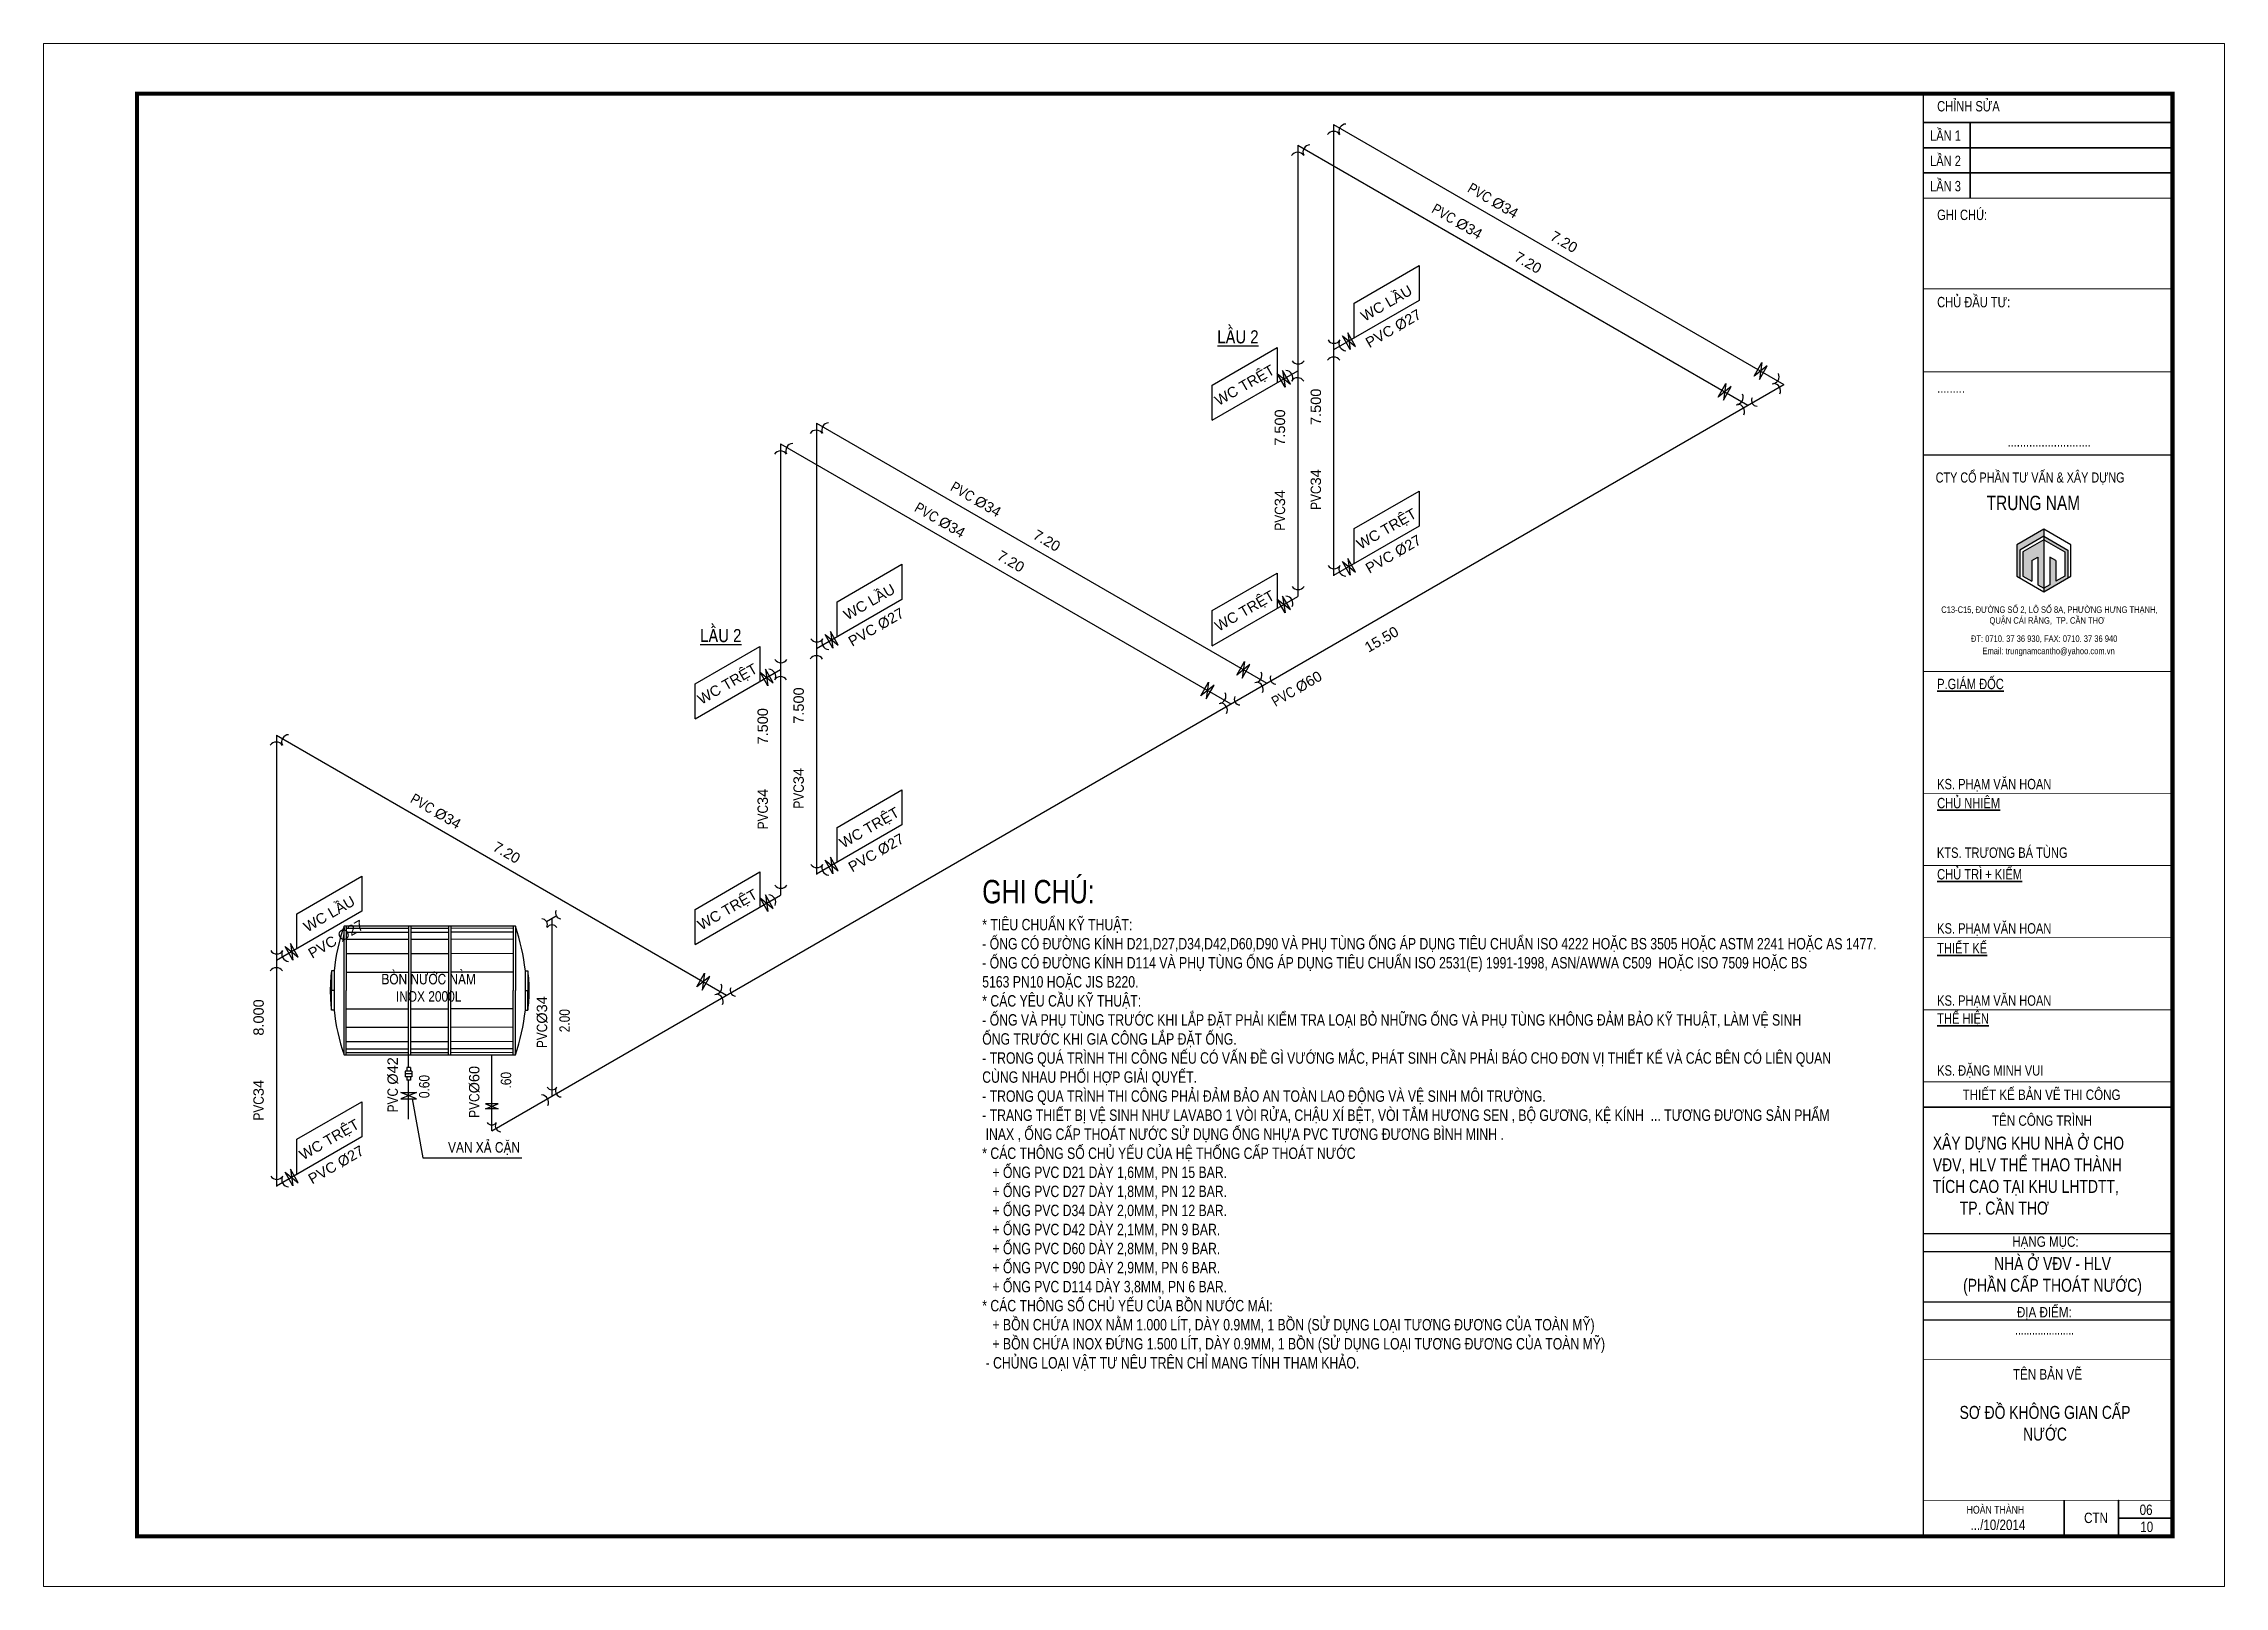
# Model space of a CAD drawing. Header units: millimetres. Extents: x -341 to 79, y 65 to 137.
# Drawn here: x -131.22 to -89.22, y 107.61 to 137.31 of the extents above; entities that cross this region are included whole.
import ezdxf

# ---------------------------------------------------------------- set-up
doc = ezdxf.new("R2010")
doc.units = ezdxf.units.MM
doc.header["$LTSCALE"] = 0.3
doc.header["$MEASUREMENT"] = 0
doc.layers.get('0').update_dxf_attribs({"linetype": 'CONTINUOUS', "lineweight": 13})
doc.layers.get('DEFPOINTS').update_dxf_attribs({"linetype": 'CONTINUOUS', "lineweight": 13})
for name, color, linetype in [('CAP NUOC', 6, 'CONTINUOUS'), ('KHUNG', 6, 'CONTINUOUS'), ('LAYER 7', 7, 'CONTINUOUS'), ('LAYER 8', 8, 'CONTINUOUS'), ('LAYER1', 1, 'CONTINUOUS'), ('LAYER5', 5, 'CONTINUOUS'), ('LAYER7', 7, 'CONTINUOUS'), ('NETMANH', 44, 'CONTINUOUS')]:
    doc.layers.add(name, color=color, linetype=linetype)
doc.styles.add('HELVE-KT', font='VHELVCN.TTF')
doc.styles.add('VNI - HELVE', font='VBOOKMN.TTF', dxfattribs={"width": 0.8})
doc.styles.add('VNIHC2', font='VHELVCN.TTF', dxfattribs={"width": 0.8})

msp = doc.modelspace()

# ---------------------------------------------------------------- texts
at = {"layer": 'LAYER 7', "lineweight": 35, "style": 'VNI - HELVE'}
for s, insert, char_height, width, attachment_point in [('SÔ ÑOÀ KHOÂNG GIAN CAÁP NÖÔÙC', (-92.6703, 111.0839), 0.25, 3.29167, 2), ('{\\fVNI-Helve|b0|i0|c0|p2;06}', (-90.8479, 109.1847), 0.2, 5.319651, 1)]:
    msp.add_mtext(s, dxfattribs=dict(at, insert=insert, char_height=char_height, width=width, attachment_point=attachment_point))
at = {"layer": 'LAYER1', "linetype": 'Continuous', "ltscale": 0.05, "style": 'HELVE-KT'}
for s, insert, char_height, attachment_point, rotation in [('PVC {\\fArial|b0|i0|c0|p34;%%C34          7.20 }', (-103.708, 134.6426), 0.2, 1, 329.8031), ('PVC {\\fArial|b0|i0|c0|p34;%%C34          7.20 }', (-104.4002, 134.243), 0.2, 1, 329.8031), ('{\\fArial|b0|i0|c0|p34;PVC %%C27}', (-105.7827, 131.6197), 0.2, 1, 30), (' {\\H0.8x;PVC\\fArial|b0|i0|c0|p34;34           7.500}', (-106.8138, 128.2538), 0.25, 1, 90), (' {\\H0.8x;PVC\\fArial|b0|i0|c0|p34;34           7.500}', (-107.5059, 127.8542), 0.25, 1, 90), ('PVC {\\fArial|b0|i0|c0|p34;%%C34          7.20 }', (-113.6689, 128.8917), 0.2, 1, 329.8031), ('PVC {\\fArial|b0|i0|c0|p34;%%C34          7.20 }', (-114.3611, 128.4921), 0.2, 1, 329.8031), ('{\\fArial|b0|i0|c0|p34;PVC %%C27}', (-105.7827, 127.2762), 0.2, 1, 30), ('{\\fArial|b0|i0|c0|p34;PVC %%C27}', (-115.7435, 125.8688), 0.2, 1, 30), ('PVC {\\fArial|b0|i0|c0|p34;%%C60             15.50}', (-105.1968, 126.1048), 0.2, 3, 30.1969), (' {\\H0.8x;PVC\\fArial|b0|i0|c0|p34;34           7.500}', (-116.7746, 122.5029), 0.25, 1, 90), (' {\\H0.8x;PVC\\fArial|b0|i0|c0|p34;34           7.500}', (-117.4668, 122.1033), 0.25, 1, 90), ('PVC {\\fArial|b0|i0|c0|p34;%%C34          7.20 }', (-124.0706, 122.8863), 0.2, 1, 329.8031), ('{\\fArial|b0|i0|c0|p34;PVC %%C27}', (-115.7435, 121.5253), 0.2, 1, 30), ('{\\fArial|b0|i0|c0|p34;PVC %%C27}', (-126.1452, 119.8634), 0.2, 1, 30), (' {\\H0.8x;PVC\\fArial|b0|i0|c0|p34;34           8.000}', (-127.1763, 116.4975), 0.25, 1, 90), (' PVC{\\fArial|b0|i0|c0|p34;%%C34}', (-121.5107, 117.9082), 0.2, 7, 90), ('2.00', (-121.0797, 118.2778), 0.2, 7, 90), ('PVC {\\fArial|b0|i0|c0|p34;%%C42    }', (-124.3859, 116.7343), 0.2, 7, 90), (' PVC{\\fArial|b0|i0|c0|p34;%%C60}', (-123.023, 116.5664), 0.2, 1, 90), ('.60', (-122.4112, 117.195), 0.2, 1, 90), ('{\\fArial|b0|i0|c0|p34;PVC %%C27}', (-126.1452, 115.5199), 0.2, 1, 30)]:
    msp.add_mtext(s, dxfattribs=dict(at, insert=insert, char_height=char_height, attachment_point=attachment_point, rotation=rotation))
at = {"layer": 'LAYER1', "linetype": 'Continuous', "ltscale": 0.08, "char_height": 0.2, "width": 3.327775, "attachment_point": 2, "rotation": 30, "style": 'HELVE-KT'}
for s, insert in [('{\\fVNI-Helve|b0|i0|c0|p2;WC LAÀU} ', (-105.4034, 132.3997)), ('{\\fVNI-Helve|b0|i0|c0|p2;WC TREÄT} ', (-108.1357, 130.8222)), ('{\\fVNI-Helve|b0|i0|c0|p2;WC TREÄT} ', (-105.4034, 128.0562)), ('{\\fVNI-Helve|b0|i0|c0|p2;WC LAÀU} ', (-115.3643, 126.6488)), ('{\\fVNI-Helve|b0|i0|c0|p2;WC TREÄT} ', (-108.1357, 126.4787)), ('{\\fVNI-Helve|b0|i0|c0|p2;WC TREÄT} ', (-118.0966, 125.0713)), ('{\\fVNI-Helve|b0|i0|c0|p2;WC TREÄT} ', (-115.3643, 122.3053)), ('{\\fVNI-Helve|b0|i0|c0|p2;WC TREÄT} ', (-118.0966, 120.7278)), ('{\\fVNI-Helve|b0|i0|c0|p2;WC LAÀU} ', (-125.766, 120.6434)), ('{\\fVNI-Helve|b0|i0|c0|p2;WC TREÄT} ', (-125.766, 116.2999))]:
    msp.add_mtext(s, dxfattribs=dict(at, insert=insert))
at = {"layer": 'LAYER1', "linetype": 'Continuous', "ltscale": 0.05, "style": 'HELVE-KT'}
for s, insert, char_height, width, attachment_point in [('{\\LLAÀU 2}', (-108.6106, 131.5343), 0.25, 5.705631, 7), ('{\\LLAÀU 2}', (-118.5715, 125.7834), 0.25, 5.705631, 7), ('BOÀN NÖÔÙC NAÈM INOX 2000L', (-123.8004, 119.4009), 0.2, 1.84417, 2)]:
    msp.add_mtext(s, dxfattribs=dict(at, insert=insert, char_height=char_height, width=width, attachment_point=attachment_point))
at = {"layer": 'LAYER1', "linetype": 'Continuous', "ltscale": 0.08, "insert": (-113.1387, 121.2093), "char_height": 0.2, "width": 16.317079, "attachment_point": 1, "style": 'VNIHC2'}
msp.add_mtext('{\\fVNI-Book|b0|i0|c0|p2;\\H2.25x;GHI CHUÙ: \\P\\H0.4889x;* TIEÂU CHUAÅN KYÕ THUAÄT:\\P- OÁNG COÙ ÑÖÔØNG KÍNH D21,D27,D34,D42,D60,D90 VAØ PHUÏ TUØNG OÁNG AÙP DUÏNG TIEÂU CHUAÅN ISO 4222 HOAËC BS 3505 HOAËC ASTM 2241 HOAËC AS 1477.\\P- OÁNG COÙ ÑÖÔØNG KÍNH D114 VAØ PHUÏ TUØNG OÁNG AÙP DUÏNG TIEÂU CHUAÅN ISO 2531(E) 1991-1998, ASN/AWWA C509  HOAËC ISO 7509 HOAËC BS 5163 PN10 HOAËC JIS B220.\\P* CAÙC YEÂU CAÀU KYÕ THUAÄT: \\P- OÁNG VAØ PHUÏ TUØNG TRÖÔÙC KHI LAÉP ÑAËT PHAÛI KIEÅM TRA LOAÏI BOÛ NHÖÕNG OÁNG VAØ PHUÏ TUØNG KHOÂNG ÑAÛM BAÛO KYÕ THUAÄT, LAØM VEÄ SINH OÁNG TRÖÔÙC KHI GIA COÂNG LAÉP ÑAËT OÁNG.\\P- TRONG QUAÙ TRÌNH THI COÂNG NEÁU COÙ VAÁN ÑEÀ GÌ VÖÔÙNG MAÉC, PHAÙT SINH CAÀN PHAÛI BAÙO CHO ÑÔN VÒ THIEÁT KEÁ VAØ CAÙC BEÂN COÙ LIEÂN QUAN CUØNG NHAU PHOÁI HÔÏP GIAÛI QUYEÁT.\\P- TRONG QUA TRÌNH THI COÂNG PHAÛI ÑAÛM BAÛO AN TOAØN LAO ÑOÄNG VAØ VEÄ SINH MOÂI TRÖÔØNG.\\P- TRANG THIEÁT BÒ VEÄ SINH NHÖ LAVABO 1 VOØI RÖÛA, CHAÄU XÍ BEÄT, VOØI TAÉM HÖÔNG SEN , BOÄ GÖÔNG, KEÄ KÍNH  ... TÖÔNG ÑÖÔNG SAÛN PHAÅM  INAX , OÁNG CAÁP THOAÙT NÖÔÙC SÖÛ DUÏNG OÁNG NHÖÏA PVC TÖÔNG ÑÖÔNG BÌNH MINH . \\P* CAÙC THOÂNG SOÁ CHUÛ YEÁU CUÛA HEÄ THOÁNG CAÁP THOAÙT NÖÔÙC\\P   + OÁNG PVC D21 DAØY 1,6MM, PN 15 BAR.\\P   + OÁNG PVC D27 DAØY 1,8MM, PN 12 BAR.\\P   + OÁNG PVC D34 DAØY 2,0MM, PN 12 BAR.\\P   + OÁNG PVC D42 DAØY 2,1MM, PN 9 BAR.\\P   + OÁNG PVC D60 DAØY 2,8MM, PN 9 BAR.\\P   + OÁNG PVC D90 DAØY 2,9MM, PN 6 BAR.\\P   + OÁNG PVC D114 DAØY 3,8MM, PN 6 BAR.\\P* CAÙC THOÂNG SOÁ CHUÛ YEÁU CUÛA BOÀN NÖÔÙC MAÙI: \\P   + BOÀN CHÖÙA INOX NAÈM 1.000 LÍT, DAØY 0.9MM, 1 BOÀN (SÖÛ DUÏNG LOAÏI TÖÔNG ÑÖÔNG CUÛA TOAØN MYÕ)\\P   + BOÀN CHÖÙA INOX ÑÖÙNG 1.500 LÍT, DAØY 0.9MM, 1 BOÀN (SÖÛ DUÏNG LOAÏI TÖÔNG ÑÖÔNG CUÛA TOAØN MYÕ)\\P - CHUÛNG LOAÏI VAÄT TÖ NEÂU TREÂN CHÆ MANG TÍNH THAM KHAÛO.}', dxfattribs=at)
at = {"layer": 'LAYER1', "linetype": 'Continuous', "ltscale": 0.05, "insert": (-123.9853, 117.0097), "char_height": 0.2, "width": 6.441619, "attachment_point": 1, "rotation": 90, "style": 'HELVE-KT'}
msp.add_mtext('0.60', dxfattribs=at)
at = {"layer": 'LAYER1', "linetype": 'Continuous', "ltscale": 0.05, "insert": (-122.0418, 116.1621), "char_height": 0.2, "attachment_point": 3, "style": 'HELVE-KT'}
msp.add_mtext('VAN XAÛ CAËN', dxfattribs=at)

# ---------------------------------------------------------------- blocks, each defined once
blk = doc.blocks.new('mb-benuoc-1000x1399')
for p, q in [((77, -495), (77, 495)), ((94, 495), (94, 0)), ((94, 479), (574, 479)), ((574, 495), (574, 0)), ((591, 495), (591, 0)), ((591, 479), (883, 479)), ((883, 495), (883, 0)), ((900, 495), (900, 0)), ((1380, 478), (900, 479)), ((1380, 494), (1380, -1)), ((1397, 494), (1397, -1)), ((-20, 150), (-20, -1)), ((0, 150), (-20, 150)), ((94, -495), (94, 0)), ((574, -495), (574, 0)), ((591, -495), (591, 0)), ((883, -495), (883, 0)), ((900, -495), (900, 0)), ((1474, 150), (1494, 150)), ((1494, 150), (1494, -1)), ((0, -1), (-29, -1)), ((-20, -152), (-20, -1)), ((0, -152), (-20, -152)), ((1380, -496), (1380, -1)), ((1397, -496), (1397, -1)), ((1474, -1), (1503, -1)), ((1474, -152), (1494, -152)), ((1494, -152), (1494, -1)), ((94, -479), (574, -479)), ((591, -479), (883, -479)), ((1380, -480), (900, -479))]:
    blk.add_line(p, q)
blk.add_lwpolyline([(1474, 150, 0.05503), (1397, 494), (883, 495), (77, 495, 0.05503), (0, 151), (0, 0), (0, -151, 0.05503), (77, -495), (883, -495), (1397, -496, 0.05503), (1474, -152), (1474, -1)], format="xyb", close=True)
for centre, start, end in [((1375, -12), 173.3756, 179.5441), ((100, -12), 0.4559, 6.6244), ((1375, 10), 180.4559, 186.6244), ((100, 10), 353.3756, 359.5441)]:
    blk.add_arc(centre, 1404, start, end)
at = {"layer": 'NETMANH'}
for p, q in [((94, 449), (574, 449)), ((94, 394), (574, 394)), ((591, 449), (883, 449)), ((591, 394), (883, 394)), ((1380, 448), (900, 449)), ((1380, 393), (900, 394)), ((94, 284), (574, 284)), ((591, 284), (883, 284)), ((1380, 283), (900, 284)), ((94, 141), (574, 141)), ((591, 141), (883, 141)), ((1380, 140), (900, 141)), ((94, -141), (574, -141)), ((591, -141), (883, -141)), ((1380, -142), (900, -141)), ((94, -284), (574, -284)), ((591, -284), (883, -284)), ((1380, -285), (900, -284)), ((94, -394), (574, -394)), ((94, -449), (574, -449)), ((591, -394), (883, -394)), ((591, -449), (883, -449)), ((1380, -395), (900, -394)), ((1380, -450), (900, -449))]:
    blk.add_line(p, q, dxfattribs=at)
blk = doc.blocks.new('AAEER')
at = {"linetype": 'Continuous', "ltscale": 0.08}
h = blk.add_hatch(color=8, dxfattribs=at)
h.paths.add_polyline_path([(377.886, 656.949), (377.886, 657.083), (377.366, 656.782), (377.366, 656.181), (377.423, 656.148), (377.423, 656.682)])
h.paths.add_polyline_path([(377.886, 656.882), (377.481, 656.649), (377.481, 656.181), (377.655, 656.081), (377.655, 656.482), (377.771, 656.548), (377.771, 656.014), (377.886, 655.947)])
blk.add_hatch(color=8, dxfattribs=at).paths.add_polyline_path([(378.118, 656.482), (378.002, 656.548), (378.002, 656.014), (377.886, 655.947), (377.886, 655.88), (378.349, 656.148), (378.349, 656.682), (377.886, 656.949), (377.886, 656.882), (378.291, 656.649), (378.291, 656.181), (378.118, 656.081)])
for p, q in [((377.886, 656.949), (377.423, 656.682)), ((377.886, 656.882), (377.481, 656.649)), ((377.886, 657.083), (377.886, 656.949)), ((377.886, 657.083), (377.886, 655.88)), ((377.886, 656.949), (378.349, 656.682)), ((377.886, 656.882), (377.886, 655.947)), ((377.886, 656.882), (378.291, 656.649)), ((377.423, 656.682), (377.423, 656.148)), ((377.481, 656.649), (377.481, 656.181)), ((377.655, 656.482), (377.771, 656.548)), ((377.655, 656.482), (377.655, 656.081)), ((377.771, 656.548), (377.771, 656.014)), ((378.118, 656.482), (378.002, 656.548)), ((378.002, 656.548), (378.002, 656.014)), ((378.118, 656.482), (378.118, 656.081)), ((378.291, 656.649), (378.291, 656.181)), ((378.349, 656.682), (378.349, 656.148))]:
    blk.add_line(p, q, dxfattribs=at)
blk.add_lwpolyline([(377.366, 656.181), (377.886, 655.88), (378.407, 656.181), (378.407, 656.782), (377.886, 657.083), (377.366, 656.782)], close=True, dxfattribs=at)
for points in [[(377.481, 656.181), (377.655, 656.081)], [(378.291, 656.181), (378.118, 656.081)], [(377.771, 656.014), (377.886, 655.947)], [(378.002, 656.014), (377.886, 655.947)]]:
    blk.add_lwpolyline(points, dxfattribs=at)
for points in [[(375.565, 643.528), (380.365, 643.528)], [(375.565, 643.18), (380.365, 643.18)], [(375.565, 642.208), (380.365, 642.208)], [(375.565, 641.861), (380.365, 641.861)]]:
    blk.add_lwpolyline(points)
at = {"layer": 'LAYER 7', "lineweight": 35}
for points in [[(375.565, 664.914), (380.365, 664.914)], [(376.469, 663.456), (376.469, 664.914)], [(375.565, 664.428), (380.365, 664.428)], [(375.565, 663.942), (380.365, 663.942)], [(375.565, 645.958), (380.365, 645.958)], [(378.282, 638.389), (378.282, 637.695)], [(379.323, 638.389), (379.323, 638.389), (379.323, 637.695)], [(379.323, 638.042), (380.365, 638.042)]]:
    blk.add_lwpolyline(points, dxfattribs=at)
at = {"layer": 'LAYER7', "const_width": 0.0278}
blk.add_lwpolyline([(380.365, 665.47), (375.565, 665.47), (375.565, 637.695), (380.365, 637.695)], close=True, dxfattribs=at)
at = {"layer": 'LAYER7'}
for points, const_width in [([(375.565, 663.456), (380.365, 663.456)], 0.0174), ([(375.565, 661.712), (380.365, 661.712)], 0.0174), ([(375.565, 660.112), (380.365, 660.112)], 0.0174), ([(375.565, 658.512), (380.365, 658.512)], 0.0212), ([(375.565, 654.346), (380.365, 654.346)], 0.0174), ([(375.565, 651.999), (380.365, 651.999)], 0.0174), ([(375.565, 650.61), (380.365, 650.61)], 0.0174), ([(375.565, 649.221), (380.365, 649.221)], 0.0174), ([(375.565, 647.833), (380.365, 647.833)], 0.0174), ([(375.565, 646.444), (380.365, 646.444)], 0.0174), ([(375.565, 641.097), (380.365, 641.097)], 0.0174), ([(375.565, 638.389), (380.365, 638.389)], 0.0174)]:
    blk.add_lwpolyline(points, dxfattribs=dict(at, const_width=const_width))
at = {"layer": 'LAYER 7', "lineweight": 35, "style": 'VNI - HELVE'}
for s, insert, char_height, width, attachment_point in [('CHÆNH SÖÛA', (375.833, 665.327), 0.2, 5.31965, 1), ('LAÀN 1', (375.696, 664.761), 0.2, 5.31965, 1), ('LAÀN 2', (375.696, 664.275), 0.2, 5.31965, 1), ('LAÀN 3', (375.696, 663.789), 0.2, 5.31965, 1), ('GHI CHUÙ:', (375.833, 663.236), 0.2, 5.31965, 1), ('CHUÛ ÑAÀU TÖ:', (375.833, 661.556), 0.2, 5.31965, 1), ('.........', (375.833, 659.91), 0.2, 5.31965, 1), ('...........................', (377.188, 658.873), 0.2, 5.31965, 1), ('{\\LP.GIAÙM ÑOÁC}', (375.833, 654.205), 0.2, 5.31965, 1), ('KS. PHAÏM VAÊN HOAN', (375.833, 652.277), 0.2, 5.31965, 1), ('{\\LCHUÛ NHIEÄM}', (375.833, 651.912), 0.2, 5.31965, 1), ('KTS. TRÖÔNG BAÙ TUØNG', (375.828, 650.957), 0.2, 5.31965, 1), ('{\\LCHUÛ TRÌ + KIEÅM}', (375.833, 650.542), 0.2, 5.31965, 1), ('KS. PHAÏM VAÊN HOAN', (375.833, 649.499), 0.2, 5.31965, 1), ('{\\LTHIEÁT KEÁ}', (375.833, 649.118), 0.2, 5.31965, 1), ('KS. PHAÏM VAÊN HOAN', (375.833, 648.11), 0.2, 5.31965, 1), ('{\\LTHEÅ HIEÄN}', (375.833, 647.765), 0.2, 5.31965, 1), ('KS. ÑAËNG MINH VUI', (375.833, 646.764), 0.2, 5.31965, 1), ('{\\fVNI-Helve|b0|i0|c0|p2;THIEÁT KEÁ BAÛN VEÕ THI COÂNG}', (376.323, 646.297), 0.2, 5.31965, 1), ('{\\fVNI-Helve|b0|i0|c0|p2;TEÂN COÂNG TRÌNH}', (376.889, 645.799), 0.2, 5.31965, 1), ('XAÂY DÖÏNG KHU NHAØ ÔÛ CHO\\PVÑV, HLV THEÅ THAO THAØNH \\PTÍCH CAO TAÏI KHU LHTDTT, \\P       TP. CAÀN THÔ', (375.75, 645.39), 0.25, 7.09083, 1), ('{\\fVNI-Helve|b0|i0|c0|p2;HAÏNG MUÏC:}', (377.279, 643.469), 0.2, 5.31965, 1), ('NHAØ ÔÛ VÑV - HLV\\P(PHAÀN CAÁP THOAÙT NÖÔÙC)', (378.055, 643.07), 0.25, 4.30245, 2), ('{\\fVNI-Helve|b0|i0|c0|p2;ÑÒA ÑIEÅM:}', (377.37, 642.111), 0.2, 5.31965, 1), ('{\\fVNI-Helve|b0|i0|c0|p2;.....................}', (377.337, 641.754), 0.17359, 5.31965, 1), ('{\\fVNI-Helve|b0|i0|c0|p2;TEÂN BAÛN VEÕ}', (377.294, 640.914), 0.2, 5.31965, 1), ('{\\fVNI-Helve|b0|i0|c0|p2;HOAØN THAØNH}', (376.401, 638.282), 0.15, 5.31965, 1), ('{\\fVNI-Helve|b0|i0|c0|p2;.../10/2014}', (376.475, 638.017), 0.2, 5.31965, 1), ('{\\fVNI-Helve|b0|i0|c0|p2;CTN}', (378.663, 638.151), 0.2, 5.31965, 1), ('{\\fVNI-Helve|b0|i0|c0|p2;10}', (379.745, 637.978), 0.2, 5.31965, 1)]:
    blk.add_mtext(s, dxfattribs=dict(at, insert=insert, char_height=char_height, width=width, attachment_point=attachment_point))
at = {"layer": 'LAYER5', "attachment_point": 1, "style": 'VNI - HELVE'}
for s, insert, char_height, width in [('{\\H0.9774x;CTY COÅ PHAÀN TÖ VAÁN & XAÂY DÖÏNG} ', (375.805, 658.177), 0.19891, 4.67984), ('TRUNG NAM', (376.787, 657.729), 0.2777, 3.59296), ('{\\fVNI-Helve|b0|i0|c0|p2;C13-C15, ÑÖÔØNG SOÁ 2, LOÂ SOÁ 8A, PHÖÔØNG HÖNG THAÏNH, \\P                       QUAÄN CAÙI RAÊNG,  TP. CAÀN THÔ}', (375.912, 655.598), 0.12499, 8.0242), ('{\\fVNI-Helve|b0|i0|c0|p2;ÑT: 0710. 37 36 930, FAX: 0710. 37 36 940}', (376.484, 655.04), 0.12499, 8.0242), ('{\\fVNI-Helve|b0|i0|c0|p2;Email: trungnamcantho@yahoo.com.vn}', (376.706, 654.803), 0.12499, 8.0242)]:
    blk.add_mtext(s, dxfattribs=dict(at, insert=insert, char_height=char_height, width=width))

# ---------------------------------------------------------------- linework, layer by layer
at = {"layer": 'CAP NUOC'}
for p, q in [((-124.2222, 117.6012), (-124.2222, 117.5288)), ((-124.1503, 117.6012), (-124.1503, 117.5288)), ((-124.2503, 117.5288), (-124.2503, 117.4196)), ((-124.2222, 117.4196), (-124.2222, 117.3577)), ((-124.1503, 117.4196), (-124.1503, 117.3577)), ((-124.1221, 117.5288), (-124.1221, 117.4196))]:
    msp.add_line(p, q, dxfattribs=at)
for points in [[(-106.371, 135.7556), (-97.6985, 130.7486)], [(-107.0631, 135.356), (-98.3907, 130.349)], [(-116.3319, 130.0047), (-107.6594, 124.9977)], [(-117.024, 129.6051), (-108.3516, 124.5981)], [(-126.7335, 123.9993), (-118.0611, 118.9923)], [(-124.1503, 117.6012), (-124.2222, 117.6012)], [(-124.1862, 117.6012), (-124.1862, 117.8454)], [(-124.1221, 117.5288), (-124.2503, 117.5288)], [(-124.1221, 117.4742), (-124.2503, 117.4742)], [(-124.1221, 117.4196), (-124.2503, 117.4196)], [(-124.1503, 117.3577), (-124.2222, 117.3577)], [(-124.1862, 116.604), (-124.1862, 117.3577)]]:
    msp.add_lwpolyline(points, dxfattribs=at)
at = {"layer": 'CAP NUOC', "linetype": 'Continuous', "ltscale": 0.08}
for points in [[(-121.5317, 120.4101), (-121.3434, 120.5184)], [(-121.4237, 117.0508), (-121.4237, 120.4722)]]:
    msp.add_lwpolyline(points, dxfattribs=at)
for centre, radius, start, end in [((-121.2437, 120.5725), 0.1134, 153.04295, 265.06507), ((-121.627, 120.3486), 0.1134, 335.19775, 87.21987), ((-121.4237, 120.2348), 0.1104, 33.21396, 146.78604)]:
    msp.add_arc(centre, radius, start, end, dxfattribs=at)
at = {"layer": 'DEFPOINTS', "linetype": 'Continuous', "ltscale": 0.08}
msp.add_lwpolyline([(-131.2157, 107.6101), (-89.2157, 107.6101), (-89.2157, 137.3101), (-131.2157, 137.3101)], close=True, dxfattribs=at)
at = {"layer": 'KHUNG', "linetype": 'Continuous', "ltscale": 0.08}
for p, q in [((-106.0531, 131.4218), (-106.2022, 131.6845)), ((-106.2022, 131.6845), (-105.9495, 131.4806)), ((-105.9495, 131.4806), (-106.0985, 131.7433)), ((-106.0985, 131.7433), (-106.0531, 131.4218)), ((-98.2737, 130.9058), (-98.1247, 131.1685)), ((-98.0211, 131.1097), (-98.2737, 130.9058)), ((-98.1247, 131.1685), (-98.1701, 130.847)), ((-98.1701, 130.847), (-98.0211, 131.1097)), ((-107.3071, 130.6978), (-107.4561, 130.9605)), ((-107.4561, 130.9605), (-107.2035, 130.7566)), ((-107.2035, 130.7566), (-107.3525, 131.0193)), ((-107.3525, 131.0193), (-107.3071, 130.6978)), ((-98.9659, 130.5062), (-98.8169, 130.7689)), ((-98.7132, 130.7101), (-98.9659, 130.5062)), ((-98.8169, 130.7689), (-98.8623, 130.4474)), ((-98.8623, 130.4474), (-98.7132, 130.7101)), ((-106.0531, 127.0783), (-106.2022, 127.341)), ((-106.2022, 127.341), (-105.9495, 127.1371)), ((-105.9495, 127.1371), (-106.0985, 127.3998)), ((-106.0985, 127.3998), (-106.0531, 127.0783)), ((-107.3071, 126.3543), (-107.4561, 126.617)), ((-107.4561, 126.617), (-107.2035, 126.4131)), ((-107.2035, 126.4131), (-107.3525, 126.6758)), ((-107.3525, 126.6758), (-107.3071, 126.3543)), ((-116.014, 125.6709), (-116.163, 125.9336)), ((-116.163, 125.9336), (-115.9104, 125.7297)), ((-115.9104, 125.7297), (-116.0594, 125.9924)), ((-116.0594, 125.9924), (-116.014, 125.6709)), ((-117.268, 124.9469), (-117.417, 125.2096)), ((-117.417, 125.2096), (-117.1644, 125.0057)), ((-117.1644, 125.0057), (-117.3134, 125.2684)), ((-117.3134, 125.2684), (-117.268, 124.9469)), ((-108.2346, 125.1549), (-108.0856, 125.4176)), ((-107.982, 125.3588), (-108.2346, 125.1549)), ((-108.0856, 125.4176), (-108.131, 125.0961)), ((-108.131, 125.0961), (-107.982, 125.3588)), ((-108.9268, 124.7553), (-108.7777, 125.0179)), ((-108.6741, 124.9592), (-108.9268, 124.7553)), ((-108.7777, 125.0179), (-108.8232, 124.6965)), ((-108.8232, 124.6965), (-108.6741, 124.9592)), ((-116.014, 121.3274), (-116.163, 121.5901)), ((-116.163, 121.5901), (-115.9104, 121.3862)), ((-115.9104, 121.3862), (-116.0594, 121.6489)), ((-116.0594, 121.6489), (-116.014, 121.3274)), ((-117.268, 120.6034), (-117.417, 120.8661)), ((-117.417, 120.8661), (-117.1644, 120.6622)), ((-117.1644, 120.6622), (-117.3134, 120.9249)), ((-117.3134, 120.9249), (-117.268, 120.6034)), ((-126.4157, 119.6655), (-126.5647, 119.9282)), ((-126.5647, 119.9282), (-126.312, 119.7243)), ((-126.312, 119.7243), (-126.4611, 119.987)), ((-126.4611, 119.987), (-126.4157, 119.6655)), ((-118.6363, 119.1495), (-118.4873, 119.4122)), ((-118.3836, 119.3534), (-118.6363, 119.1495)), ((-118.4873, 119.4122), (-118.5327, 119.0907)), ((-118.5327, 119.0907), (-118.3836, 119.3534)), ((-124.0352, 116.997), (-124.3372, 117.1161)), ((-124.3372, 117.1161), (-124.0352, 117.1161)), ((-124.0352, 117.1161), (-124.3372, 116.997)), ((-124.3372, 116.997), (-124.0352, 116.997)), ((-122.7044, 116.8045), (-122.4628, 116.8998)), ((-122.4628, 116.8998), (-122.7044, 116.8998)), ((-122.7044, 116.8998), (-122.4628, 116.8045)), ((-122.4628, 116.8045), (-122.7044, 116.8045)), ((-126.4157, 115.322), (-126.5647, 115.5847)), ((-126.5647, 115.5847), (-126.312, 115.3808)), ((-126.312, 115.3808), (-126.4611, 115.6435)), ((-126.4611, 115.6435), (-126.4157, 115.322))]:
    msp.add_line(p, q, dxfattribs=at)
for points in [[(-106.371, 135.7556), (-106.371, 127.0662)], [(-107.0631, 135.356), (-107.0631, 126.6666)], [(-122.5836, 116.3812), (-97.6985, 130.7486)], [(-116.3319, 130.0047), (-116.3319, 121.3153)], [(-117.024, 129.6051), (-117.024, 120.9156)], [(-126.7335, 123.9993), (-126.7335, 115.3098)], [(-122.5836, 116.3812), (-122.5836, 117.8437)]]:
    msp.add_lwpolyline(points, dxfattribs=at)
for centre, radius, start, end in [((-106.1273, 135.6213), 0.1417, 93.25514, 205.27725), ((-106.8195, 135.2217), 0.1417, 93.25514, 205.27725), ((-106.3717, 135.4785), 0.1417, 33.70098, 145.72309), ((-107.0639, 135.0789), 0.1417, 33.70098, 145.72309), ((-106.3628, 131.6803), 0.138, 213.21397, 326.78603), ((-106.1268, 131.5406), 0.1417, 154.72275, 266.74486), ((-107.0549, 131.2807), 0.138, 213.21397, 326.78603), ((-106.3717, 131.135), 0.1417, 33.70098, 145.72309), ((-107.297, 130.8756), 0.1417, 334.72275, 86.74486), ((-107.0639, 130.7354), 0.1417, 33.70098, 145.72309), ((-97.9328, 130.9003), 0.1417, 273.25514, 25.27725), ((-97.9065, 130.6266), 0.1417, 334.72275, 86.74486), ((-98.6249, 130.5007), 0.1417, 273.25514, 25.27725), ((-98.5986, 130.227), 0.1417, 334.72275, 86.74486), ((-98.2105, 130.4431), 0.1134, 154.72275, 266.74486), ((-116.3326, 129.7276), 0.1417, 33.70098, 145.72309), ((-116.0882, 129.8704), 0.1417, 93.25514, 205.27725), ((-117.0247, 129.328), 0.1417, 33.70098, 145.72309), ((-116.7803, 129.4708), 0.1417, 93.25514, 205.27725), ((-106.3628, 127.3369), 0.138, 213.21397, 326.78603), ((-107.0549, 126.9372), 0.138, 213.21397, 326.78603), ((-106.1268, 127.1972), 0.1417, 154.72275, 266.74486), ((-107.297, 126.5321), 0.1417, 334.72275, 86.74486), ((-116.3237, 125.9294), 0.138, 213.21397, 326.78603), ((-116.0877, 125.7897), 0.1417, 154.72275, 266.74486), ((-117.2579, 125.1246), 0.1417, 334.72275, 86.74486), ((-117.0158, 125.5298), 0.138, 213.21397, 326.78603), ((-116.3326, 125.3841), 0.1417, 33.70098, 145.72309), ((-107.8937, 125.1494), 0.1417, 273.25514, 25.27725), ((-117.0247, 124.9845), 0.1417, 33.70098, 145.72309), ((-108.5858, 124.7498), 0.1417, 273.25514, 25.27725), ((-108.1714, 124.6921), 0.1134, 154.72275, 266.74486), ((-107.8673, 124.8757), 0.1417, 334.72275, 86.74486), ((-107.4792, 125.0918), 0.1134, 154.72275, 266.74486), ((-108.5595, 124.4761), 0.1417, 334.72275, 86.74486), ((-126.4899, 123.865), 0.1417, 93.25514, 205.27725), ((-126.7343, 123.7222), 0.1417, 33.70098, 145.72309), ((-116.3237, 121.5859), 0.138, 213.21397, 326.78603), ((-116.0877, 121.4463), 0.1417, 154.72275, 266.74486), ((-117.0158, 121.1863), 0.138, 213.21397, 326.78603), ((-117.2579, 120.7812), 0.1417, 334.72275, 86.74486), ((-126.7253, 119.924), 0.138, 213.21397, 326.78603), ((-126.4893, 119.7843), 0.1417, 154.72275, 266.74486), ((-126.7343, 119.3787), 0.1417, 33.70098, 145.72309), ((-118.2954, 119.144), 0.1417, 273.25514, 25.27725), ((-118.269, 118.8703), 0.1417, 334.72275, 86.74486), ((-117.8809, 119.0863), 0.1134, 154.72275, 266.74486), ((-121.4237, 117.2802), 0.1104, 213.21396, 326.78604), ((-121.2435, 117.1449), 0.1134, 154.72275, 266.74486), ((-121.6317, 116.9288), 0.1417, 334.72275, 86.74486), ((-122.5836, 116.6038), 0.1104, 213.21396, 326.78604), ((-122.4034, 116.4753), 0.1134, 154.72275, 266.74486), ((-126.7253, 115.5805), 0.138, 213.21397, 326.78603), ((-126.4893, 115.4408), 0.1417, 154.72275, 266.74486)]:
    msp.add_arc(centre, radius, start, end, dxfattribs=at)
at = {"layer": 'LAYER 8', "lineweight": -3, "ltscale": 0.05}
msp.add_lwpolyline([(-124.1157, 116.997), (-123.9091, 115.8573), (-122.0032, 115.8573)], dxfattribs=at)
at = {"layer": 'LAYER1', "linetype": 'Continuous', "ltscale": 0.08}
for points in [[(-105.9738, 131.6415), (-105.9738, 132.3162), (-104.7254, 133.037), (-104.7254, 132.3622), (-106.371, 131.4121)], [(-108.7087, 130.0625), (-108.7087, 130.7372), (-107.4604, 131.458), (-107.4604, 130.7832)], [(-108.7087, 130.0625), (-107.0631, 131.0125)], [(-105.9738, 127.298), (-105.9738, 127.9728), (-104.7254, 128.6935), (-104.7254, 128.0187), (-106.371, 127.0687)], [(-115.9346, 125.8906), (-115.9346, 126.5653), (-114.6863, 127.2861), (-114.6863, 126.6113), (-116.3319, 125.6612)], [(-108.7087, 125.719), (-108.7087, 126.3938), (-107.4604, 127.1145), (-107.4604, 126.4397)], [(-108.7087, 125.719), (-107.0631, 126.6691)], [(-118.6696, 124.3115), (-118.6696, 124.9863), (-117.4212, 125.707), (-117.4212, 125.0323)], [(-118.6696, 124.3115), (-117.024, 125.2616)], [(-115.9346, 121.5471), (-115.9346, 122.2219), (-114.6863, 122.9426), (-114.6863, 122.2678), (-116.3319, 121.3178)], [(-126.3363, 119.8852), (-126.3363, 120.5599), (-125.088, 121.2806), (-125.088, 120.6059), (-126.7335, 119.6558)], [(-118.6696, 119.9681), (-118.6696, 120.6428), (-117.4212, 121.3636), (-117.4212, 120.6888)], [(-118.6696, 119.9681), (-117.024, 120.9181)], [(-126.3363, 115.5417), (-126.3363, 116.2164), (-125.088, 116.9372), (-125.088, 116.2624), (-126.7335, 115.3123)]]:
    msp.add_lwpolyline(points, dxfattribs=at)
at = {"layer": 'LAYER7', "linetype": 'Continuous', "const_width": 0.08}
msp.add_lwpolyline([(-90.2157, 136.3475), (-129.4157, 136.3475), (-129.4157, 108.5726), (-90.2157, 108.5726)], close=True, dxfattribs=at)

# ---------------------------------------------------------------- block references
at = {"layer": 'LAYER 7', "linetype": 'Continuous'}
msp.add_blockref('AAEER', (-470.5807, -529.1221), dxfattribs=at)
at = {"layer": 'LAYER 8', "xscale": 0.002499999827705324, "yscale": 0.002499999827705324, "zscale": 0.002499999827705324}
msp.add_blockref('mb-benuoc-1000x1399', (-125.6224, 119.0829), dxfattribs=at)

msp.set_redraw_order([(e.dxf.handle, doc.entitydb.next_handle()) for e in msp.query("TEXT MTEXT ATTDEF DIMENSION ARC_DIMENSION")])  # texts and dimensions are drawn at this point

doc.saveas('drawing.dxf')
